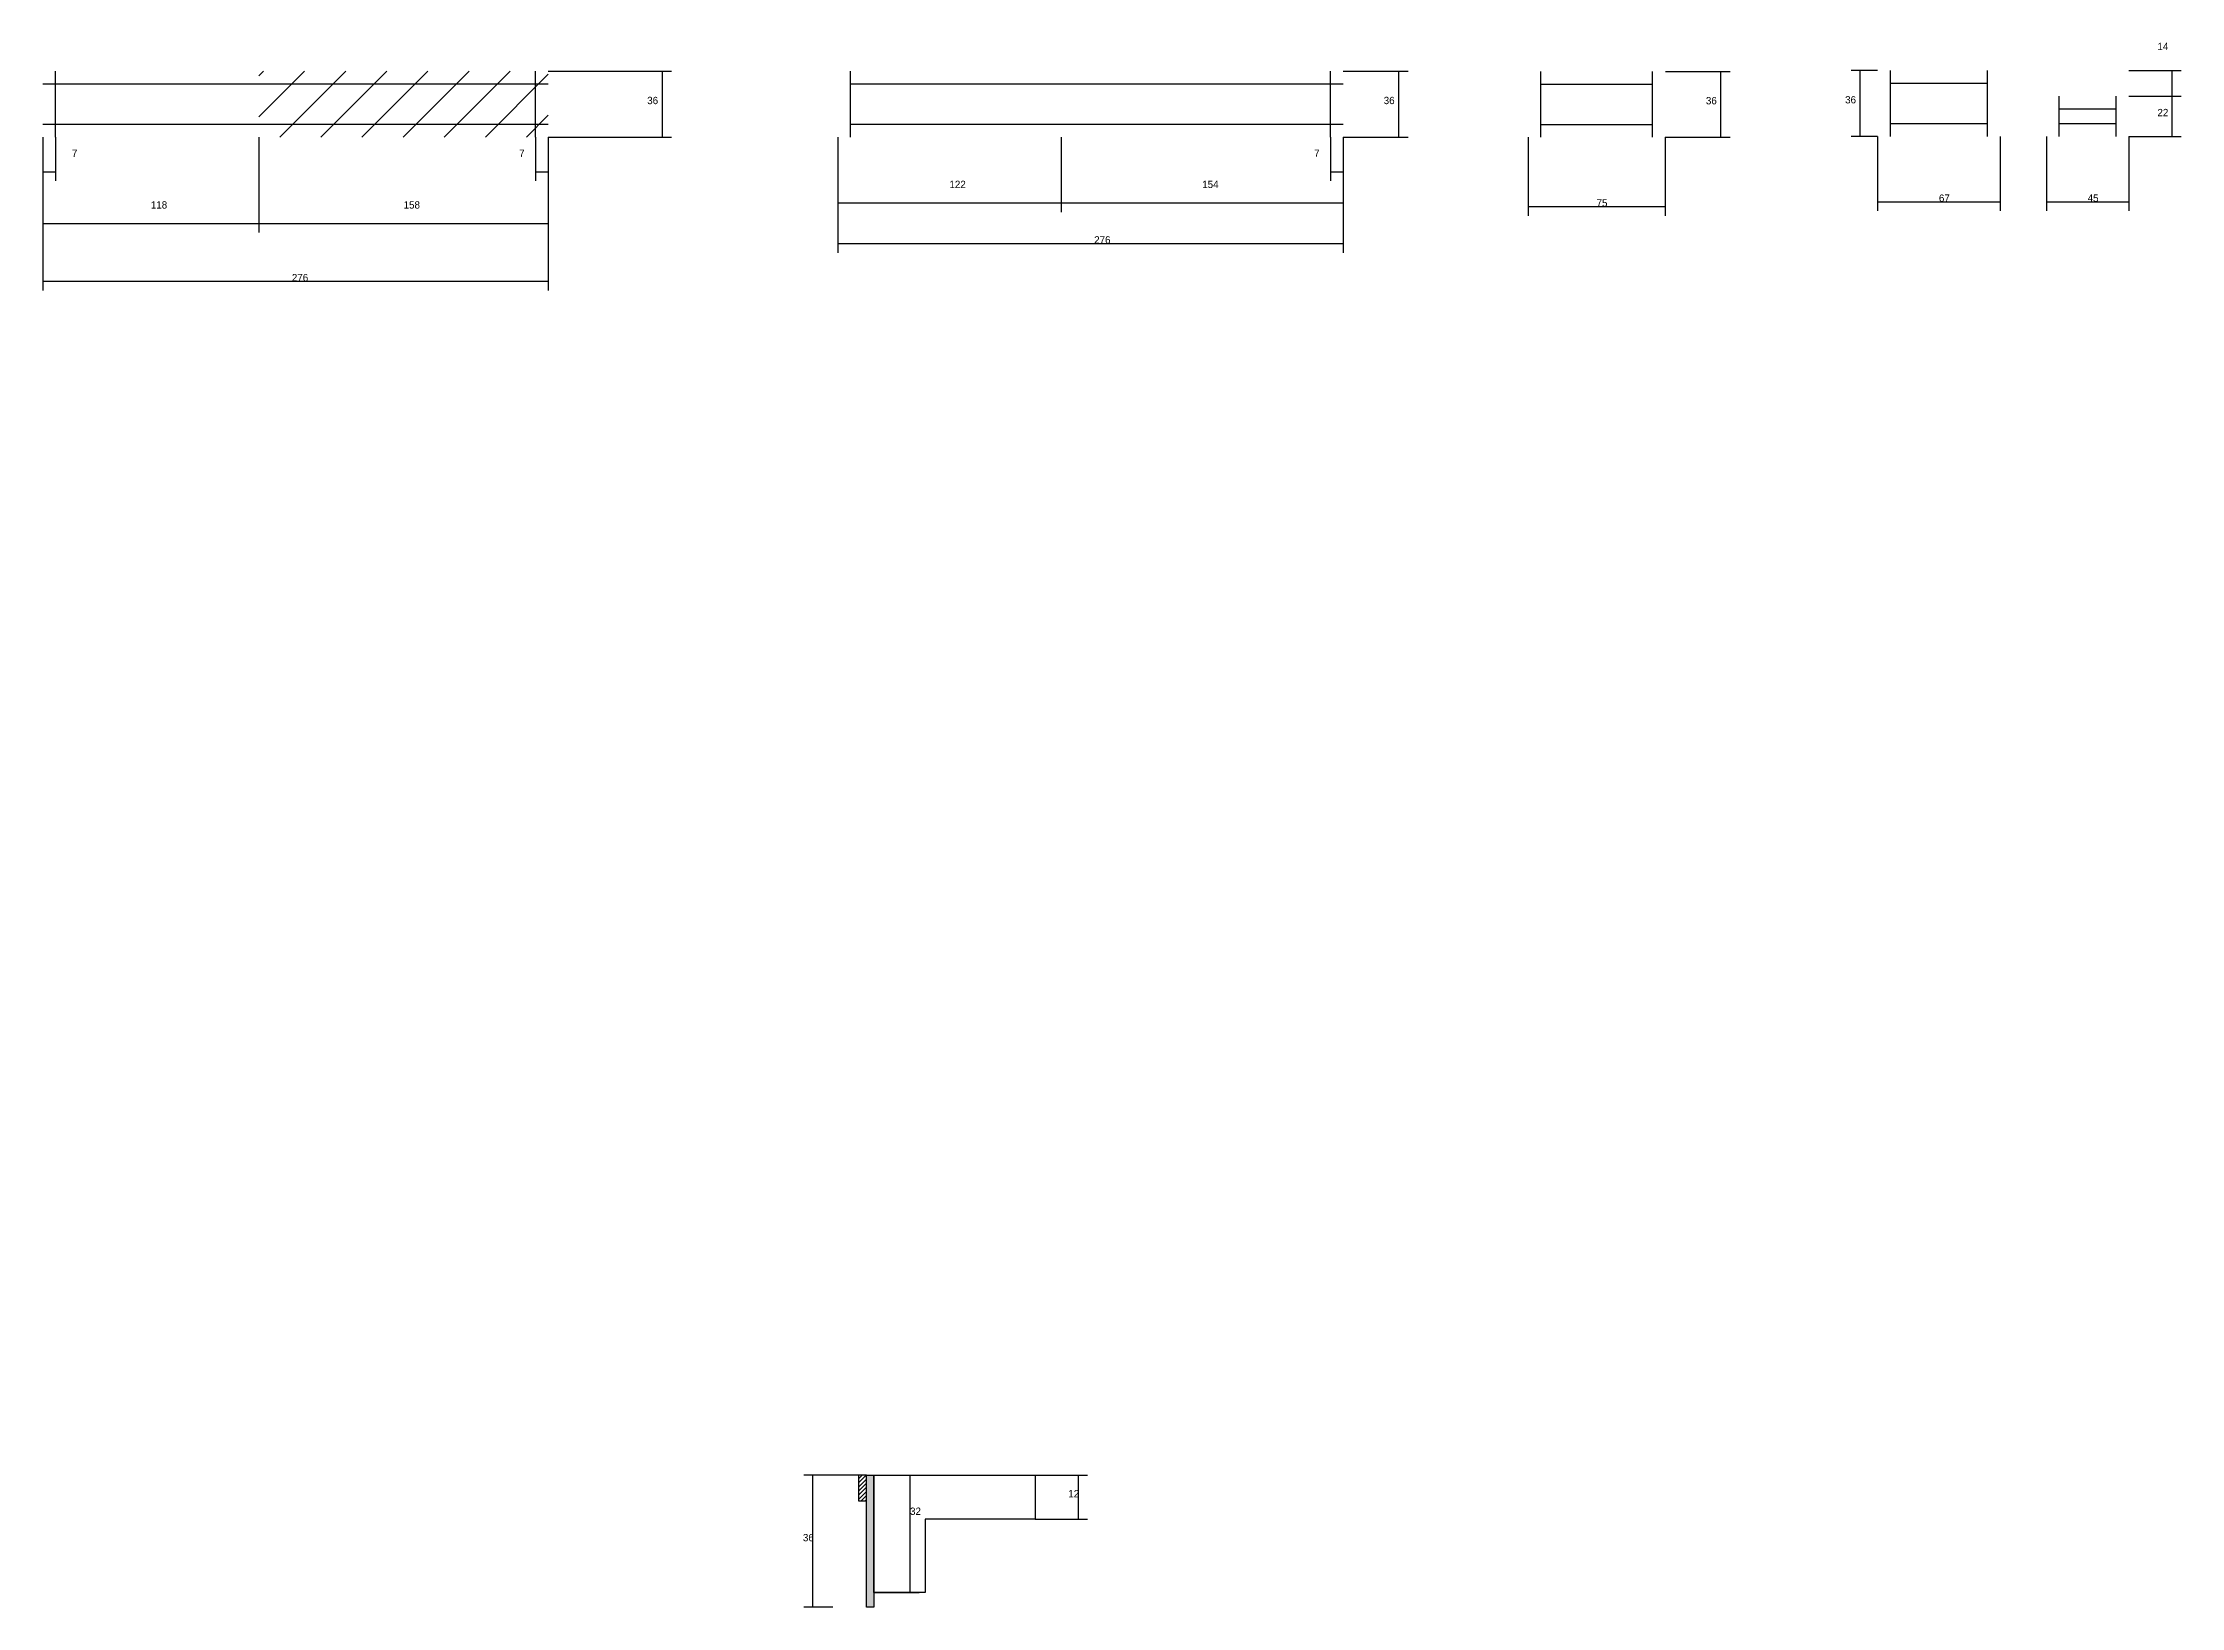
# Model space of a CAD drawing. Header units: metres. Extents: x 129311 to 131995, y 32718 to 33958.
# Drawn here: x 130827 to 131994, y 32718 to 33572 of the extents above; entities that cross this region are included whole.
import ezdxf

# ---------------------------------------------------------------- set-up
doc = ezdxf.new("R2010")
doc.units = ezdxf.units.M
for name, color, linetype in [('CONCRETO', 251, 'Continuous'), ('COTA', 241, 'Continuous'), ('Cota Seção (2x)', 4, 'Continuous'), ('Hachura', 253, 'Continuous'), ('Madeira', 126, 'Continuous'), ('Painéis', 200, 'Continuous'), ('SARR_2.2x7', 40, 'Continuous')]:
    doc.layers.add(name, color=color, linetype=linetype)

msp = doc.modelspace()

# ---------------------------------------------------------------- texts
at = {"layer": 'COTA'}
for s, p in [('14', (131981.3, 33567.9)), ('36', (131156.8, 33538.4)), ('36', (131558.9, 33538.4)), ('36', (131734.8, 33538.3)), ('36', (131810.8, 33538.8)), ('22', (131981.3, 33531.8)), ('7', (130842.7, 33509.6)), ('7', (131086.9, 33509.6)), ('7', (131520.9, 33509.6)), ('122', (131321.8, 33492.6)), ('154', (131459.8, 33492.6)), ('118', (130885.8, 33481.4)), ('158', (131023.8, 33481.4)), ('75', (131675.1, 33482.5)), ('67', (131862, 33485.1)), ('45', (131943.2, 33485.1)), ('276', (131400.8, 33462.3)), ('276', (130962.8, 33441.7)), ('12', (131386.7, 32777.9)), ('36', (131241.8, 32753.9))]:
    msp.add_text(s, height=4, dxfattribs=at).set_placement(p)
at = {"layer": 'Cota Seção (2x)'}
msp.add_text('32', height=4, dxfattribs=at).set_placement((131300.3, 32768.3))

# ---------------------------------------------------------------- hatches: boundary and pattern name
at = {"layer": 'Hachura'}
h = msp.add_hatch(dxfattribs=at)
h.set_pattern_fill('ANSI31', scale=5)
h.paths.add_polyline_path([(130944.8, 33556.4), (130944.8, 33520.4), (131102.8, 33520.4), (131102.8, 33556.4)])
h = msp.add_hatch(dxfattribs=at)
h.set_pattern_fill('ANSI31', scale=0.5)
h.paths.add_polyline_path([(131276.6, 32789.9), (131272.2, 32789.9), (131272.2, 32789.9), (131272.2, 32775.9), (131272.2, 32775.9), (131276.6, 32775.9), (131276.6, 32775.9), (131276.6, 32789.9)])
h = msp.add_hatch(color=8, dxfattribs=at)
h.dxf.hatch_style = 1
h.paths.add_polyline_path([(131276.6, 32789.9), (131280.6, 32789.9), (131280.6, 32789.9), (131280.6, 32717.9), (131280.6, 32717.9), (131276.6, 32717.9), (131276.6, 32717.9), (131276.6, 32789.9)])

# ---------------------------------------------------------------- linework, layer by layer
at = {"layer": 'CONCRETO'}
for points in [[(131280.6, 32769.9), (131280.6, 32789.9), (131308.3, 32789.9)], [(131308.3, 32789.9), (131368.6, 32789.9), (131368.6, 32765.9), (131308.6, 32765.9), (131308.6, 32725.9), (131280.6, 32725.9), (131280.6, 32769.9), (131280.6, 32769.9)]]:
    msp.add_lwpolyline(points, dxfattribs=at)
at = {"layer": 'COTA'}
for p, q in [((131102.8, 33556.4), (131170.1, 33556.4)), ((131165.1, 33520.4), (131165.1, 33556.4)), ((131536.8, 33556.4), (131572.2, 33556.4)), ((131567.2, 33520.4), (131567.2, 33556.4)), ((131712.7, 33556.3), (131748, 33556.3)), ((131743, 33520.3), (131743, 33556.3)), ((131828.5, 33556.8), (131814.1, 33556.8)), ((131819.1, 33520.8), (131819.1, 33556.8)), ((131965.7, 33556.8), (131994.3, 33556.8)), ((131989.3, 33542.8), (131989.3, 33556.8)), ((131965.7, 33542.8), (131994.3, 33542.8)), ((131965.7, 33542.8), (131994.3, 33542.8)), ((131989.3, 33520.8), (131989.3, 33542.8)), ((130826.8, 33520.4), (130826.8, 33468.3)), ((130826.8, 33520.4), (130826.8, 33436.7)), ((130826.8, 33520.4), (130826.8, 33496.5)), ((130833.8, 33520.4), (130833.8, 33496.5)), ((130944.8, 33520.4), (130944.8, 33468.3)), ((130944.8, 33520.4), (130944.8, 33468.3)), ((131095.8, 33520.4), (131095.8, 33496.5)), ((131102.8, 33520.4), (131102.8, 33468.3)), ((131102.8, 33520.4), (131102.8, 33436.7)), ((131102.8, 33520.4), (131170.1, 33520.4)), ((131102.8, 33520.4), (131102.8, 33496.5)), ((131260.8, 33520.4), (131260.8, 33479.5)), ((131260.8, 33520.4), (131260.8, 33457.3)), ((131382.8, 33520.4), (131382.8, 33479.5)), ((131382.8, 33520.4), (131382.8, 33479.5)), ((131529.8, 33520.4), (131529.8, 33496.5)), ((131536.8, 33520.4), (131536.8, 33479.5)), ((131536.8, 33520.4), (131536.8, 33457.3)), ((131536.8, 33520.4), (131572.2, 33520.4)), ((131536.8, 33520.4), (131536.8, 33496.5)), ((131637.7, 33520.3), (131637.7, 33477.5)), ((131712.6, 33520.3), (131712.6, 33477.5)), ((131712.6, 33520.3), (131748, 33520.3)), ((131828.5, 33520.8), (131814.1, 33520.8)), ((131828.5, 33520.8), (131828.5, 33480.1)), ((131895.5, 33520.8), (131895.5, 33480.1)), ((131920.7, 33520.8), (131920.7, 33480.1)), ((131965.7, 33520.8), (131965.7, 33480.1)), ((131965.7, 33520.8), (131994.3, 33520.8)), ((130826.8, 33501.5), (130833.8, 33501.5)), ((131095.8, 33501.5), (131102.8, 33501.5)), ((131529.8, 33501.5), (131536.8, 33501.5)), ((131260.8, 33484.5), (131382.8, 33484.5)), ((131382.8, 33484.5), (131536.8, 33484.5)), ((131828.5, 33485.1), (131895.5, 33485.1)), ((131920.7, 33485.1), (131965.7, 33485.1)), ((130826.8, 33473.3), (130944.8, 33473.3)), ((130944.8, 33473.3), (131102.8, 33473.3)), ((131637.7, 33482.5), (131712.6, 33482.5)), ((131260.8, 33462.3), (131536.8, 33462.3)), ((130826.8, 33441.7), (131102.8, 33441.7)), ((131272.2, 32789.9), (131242.3, 32789.9)), ((131247.3, 32717.9), (131247.3, 32789.9)), ((131368.6, 32789.9), (131397.2, 32789.9)), ((131392.2, 32765.9), (131392.2, 32789.9)), ((131368.6, 32765.9), (131397.2, 32765.9)), ((131258.2, 32717.9), (131242.3, 32717.9))]:
    msp.add_line(p, q, dxfattribs=at)
at = {"layer": 'Cota Seção (2x)'}
for p, q in [((131280.3, 32789.9), (131305.3, 32789.9)), ((131300.3, 32725.9), (131300.3, 32789.9)), ((131280.3, 32725.9), (131305.3, 32725.9))]:
    msp.add_line(p, q, dxfattribs=at)
at = {"layer": 'Madeira'}
msp.add_lwpolyline([(131276.6, 32789.9), (131272.2, 32789.9), (131272.2, 32775.9), (131276.6, 32775.9)], close=True, dxfattribs=at)
at = {"layer": 'Painéis'}
msp.add_lwpolyline([(131276.6, 32789.9), (131280.6, 32789.9), (131280.6, 32717.9), (131276.6, 32717.9)], close=True, dxfattribs=at)
at = {"layer": 'SARR_2.2x7'}
for p, q in [((130833.8, 33520.4), (130833.8, 33556.4)), ((131095.8, 33520.4), (131095.8, 33556.4)), ((131267.8, 33520.4), (131267.8, 33556.4)), ((131529.8, 33520.4), (131529.8, 33556.4)), ((131644.7, 33520.3), (131644.7, 33556.3)), ((131705.6, 33520.3), (131705.6, 33556.3)), ((131835.5, 33520.8), (131835.5, 33556.8)), ((131888.5, 33520.8), (131888.5, 33556.8)), ((130826.8, 33549.4), (130944.8, 33549.4)), ((130944.8, 33549.4), (131102.8, 33549.4)), ((131267.8, 33549.4), (131536.8, 33549.4)), ((131644.7, 33549.3), (131705.6, 33549.3)), ((131835.5, 33549.8), (131888.5, 33549.8)), ((131927.7, 33520.8), (131927.7, 33542.8)), ((131958.7, 33520.8), (131958.7, 33542.8)), ((131927.7, 33535.8), (131958.7, 33535.8)), ((130826.8, 33527.4), (130944.8, 33527.4)), ((130944.8, 33527.4), (131102.8, 33527.4)), ((131267.8, 33527.4), (131536.8, 33527.4)), ((131644.7, 33527.3), (131705.6, 33527.3)), ((131835.5, 33527.8), (131888.5, 33527.8)), ((131927.7, 33527.8), (131958.7, 33527.8))]:
    msp.add_line(p, q, dxfattribs=at)

msp.set_redraw_order([(e.dxf.handle, doc.entitydb.next_handle()) for e in msp.query("TEXT MTEXT ATTDEF DIMENSION ARC_DIMENSION")])  # texts and dimensions are drawn at this point

doc.saveas('drawing.dxf')
